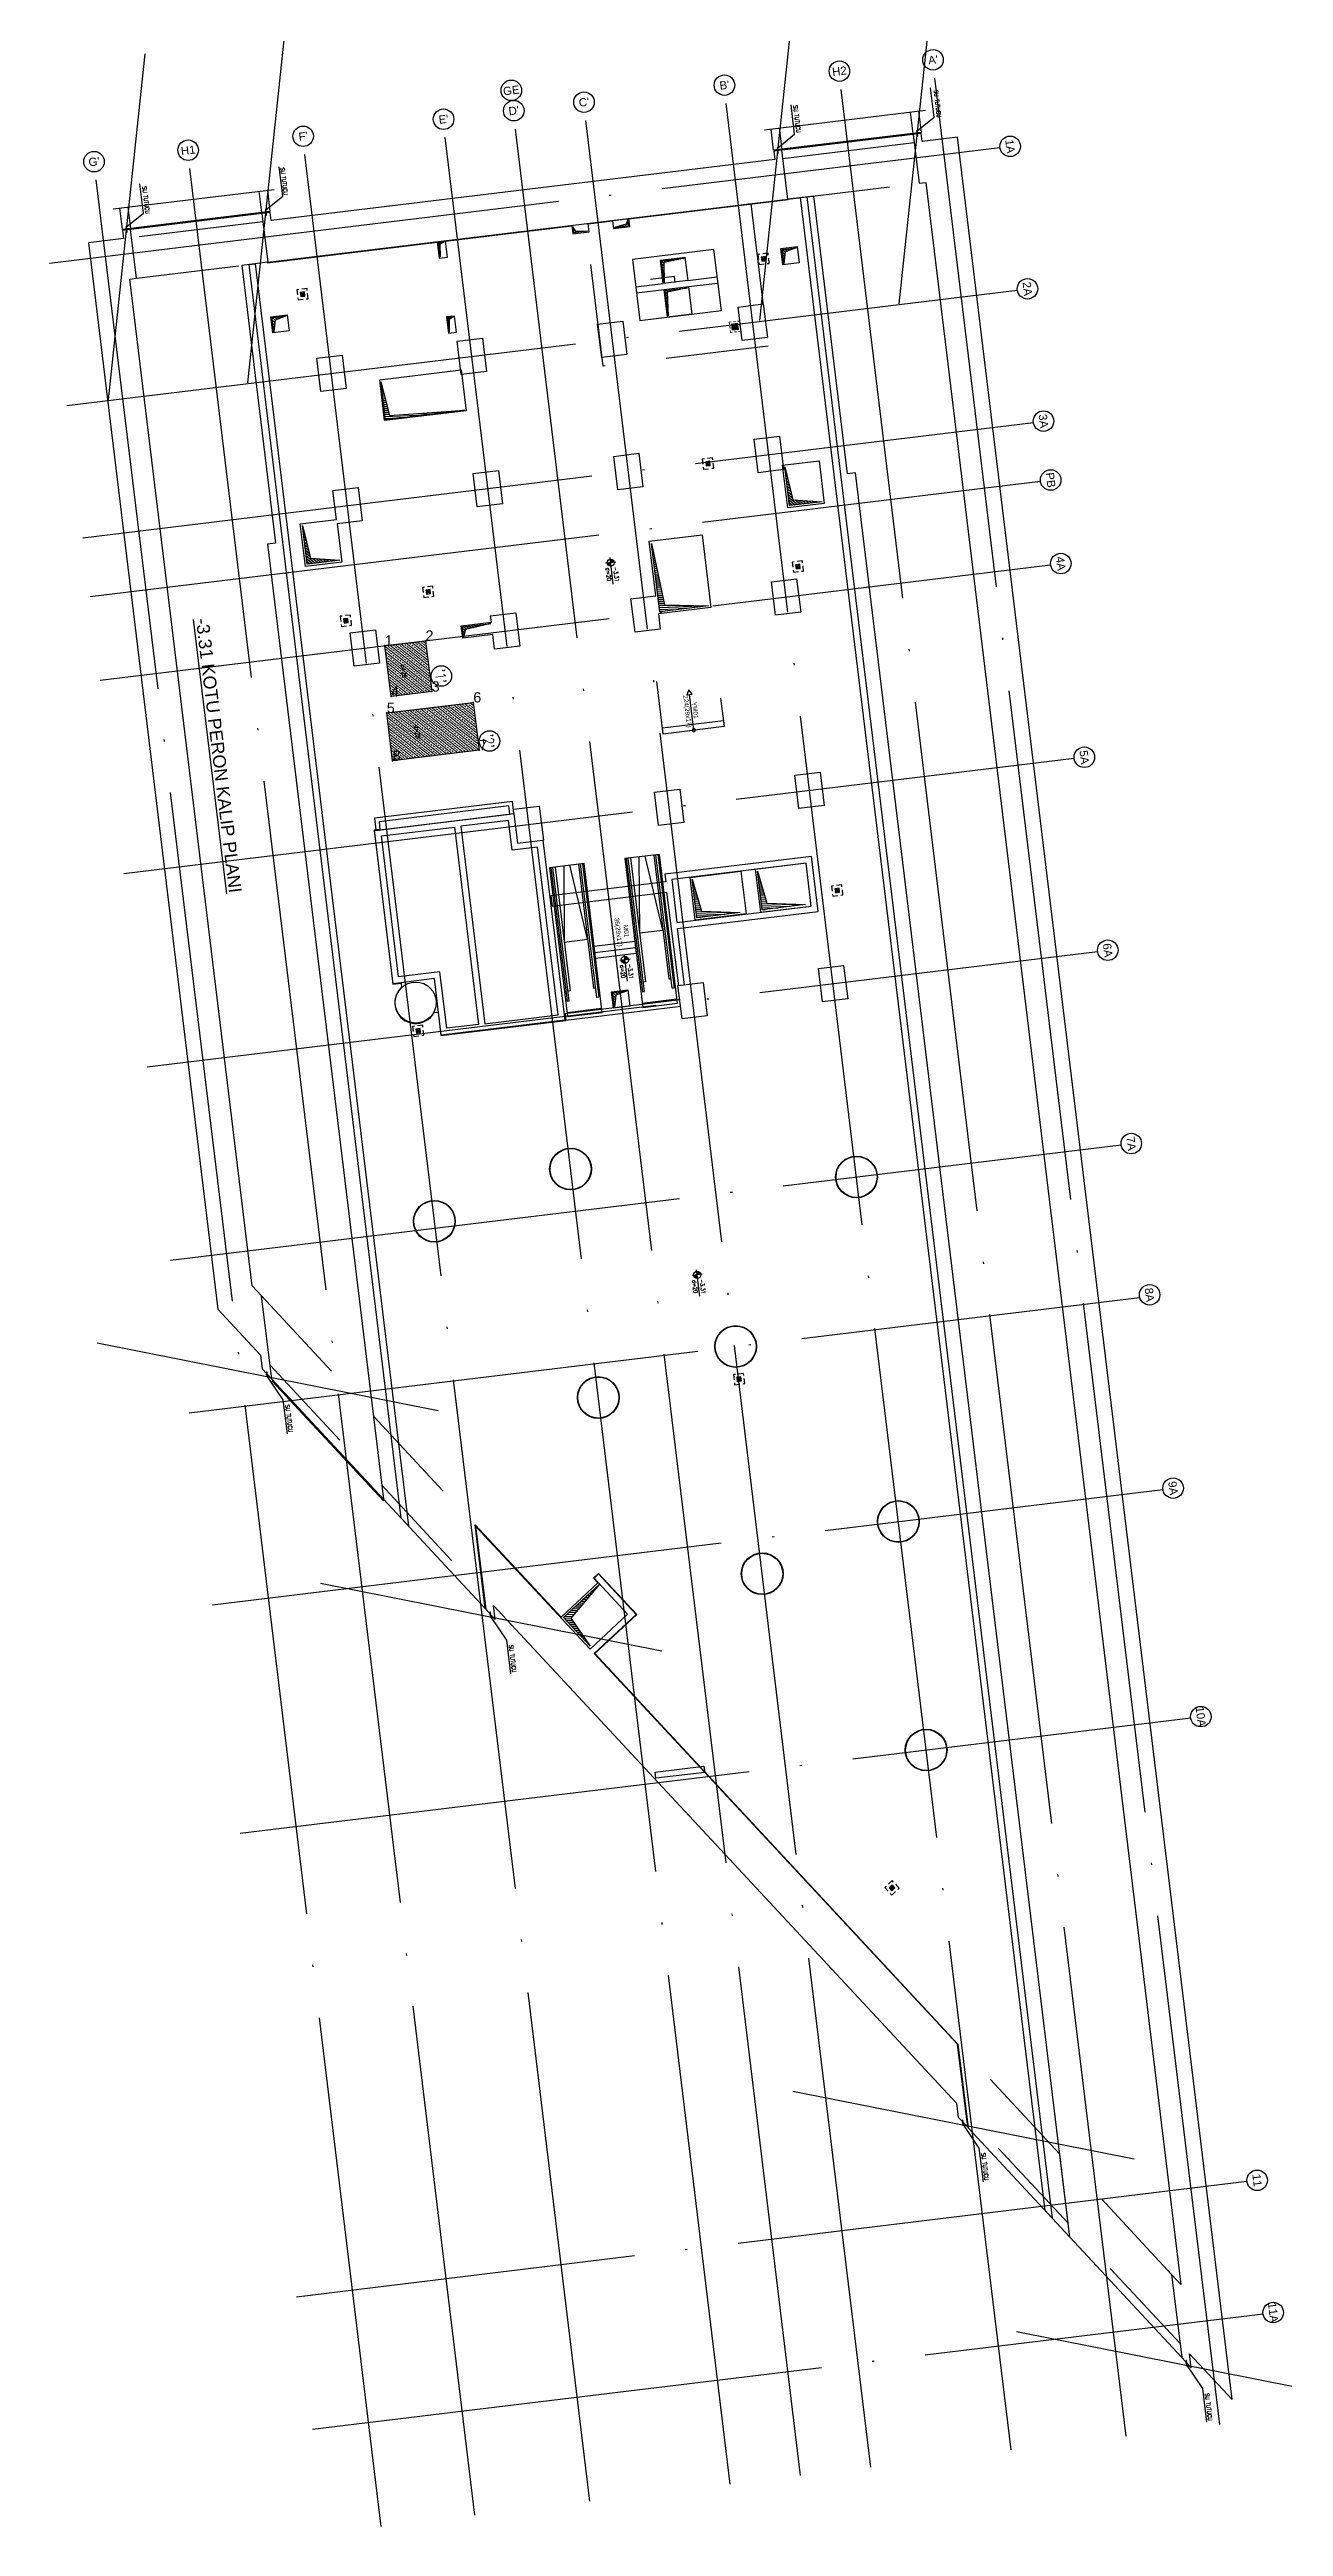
# Model space of a CAD drawing. Header units: millimetres. Extents: x 400433 to 400493, y 4543983 to 4544104.
import ezdxf
from ezdxf.enums import TextEntityAlignment as Align

# ---------------------------------------------------------------- set-up
doc = ezdxf.new("R2010")
doc.units = ezdxf.units.MM
for name, pattern in [('AKS', [3, 2.5, -0.25, 0, -0.25]), ('CIZGI', [0.4, 0.25, -0.15]), ('CONTINU', [0]), ('Hidden', [600, 400, -200]), ('M09-PRT-S24-ZZ-M3-ARC-01_rvt-1-PERON$0$Dash', [6, 3, -3]), ('UUC-ST-KAL-I05-101-U-000$0$ACAD_ISO05W100', [33, 24, -3, 0, -3, 0, -3])]:
    doc.linetypes.add(name, pattern=pattern)
for name, color, linetype, lineweight in [('A_HATCH', 8, 'Continuous', 15), ('M09-PRT-S24-ZZ-M3-ARC-01_rvt-1-PERON$0$M-EQPM', 50, 'Continuous', 13), ('M09-PRT-S24-ZZ-M3-ARC-01_rvt-1-PERON$0$M-EQPM-HDLN', 50, 'M09-PRT-S24-ZZ-M3-ARC-01_rvt-1-PERON$0$Dash', 5)]:
    doc.layers.add(name, color=color, linetype=linetype, lineweight=lineweight)
for name, color, linetype in [('aks prota', 2, 'AKS'), ('bosluk prota', 2, 'Continuous'), ('bosluk tarama prota', 8, 'Continuous'), ('boşluk prota', 2, 'Continuous'), ('boşluk taraması prota', 252, 'Continuous'), ('caks prota', 4, 'Continuous'), ('kiriş prota', 6, 'Continuous'), ('kolon prota', 1, 'Continuous'), ('kolon tarama prota', 252, 'Continuous'), ('metraj prota', 2, 'Continuous'), ('not prota', 2, 'Continuous'), ('not yazısı prota', 6, 'Continuous'), ('not çizgisi prota', 4, 'Continuous'), ('nxyz-nno', 11, 'Continuous'), ('perde prota', 1, 'Continuous'), ('PRT-MI-a_fit_drainage', 10, 'Continuous'), ('PRT-MI-ad_dim', 8, 'Continuous'), ('prt-s-taxis', 7, 'Continuous'), ('st-s_level (kot)', 6, 'Continuous'), ('st-s_levelmark (kot işareti)', 4, 'Continuous'), ('st-temel', 6, 'CIZGI'), ('st_s_döşeme', 6, 'Continuous'), ('st_s_kesit işareti', 7, 'Continuous'), ('st_s_kiriş', 6, 'Continuous'), ('st_s_ölçü', 4, 'Continuous'), ('taks prota', 7, 'Continuous'), ('temel prota', 6, 'Continuous'), ('tkot prota', 6, 'Continuous'), ('tplan prota', 7, 'Continuous'), ('UUC-ST-KAL-I05-101-U-000$0$st_s_su tutucu', 2, 'Continuous')]:
    doc.layers.add(name, color=color, linetype=linetype)
doc.styles.add('AKS', font='romanstw.shx', dxfattribs={"height": 25})
doc.styles.add('Arial', font='Arial.ttf', dxfattribs={"height": 150})
doc.styles.add('OLCU', font='romanstw.shx')
doc.styles.add('PRT-MI-a_Arial', font='Arial.ttf', dxfattribs={"height": 30})
doc.styles.get("Standard").update_dxf_attribs({"font": 'Arial.ttf'})
doc.styles.add('TAKS', font='Arial Unicode.ttf')
doc.styles.add('TEXT250', font='romanstw.shx', dxfattribs={"width": 0.8, "height": 25})
doc.styles.add('TSIMPLEX', font='romanstw.shx')
doc.dimstyles.new('1-50', dxfattribs={"dimtxt": 10, "dimasz": 4, "dimexe": 4, "dimexo": 8, "dimgap": 4, "dimtad": 1, "dimdec": 1, "dimrnd": 0.05, "dimzin": 9, "dimdsep": 46, "dimtxsty": 'OLCU', "dimblk1": 'OBLIQUE', "dimblk2": 'OBLIQUE', "dimsah": 1, "dimcen": 2, "dimdle": 4, "dimclrd": 4, "dimclre": 4, "dimclrt": 3, "dimadec": 1, "dimazin": 0, "dimtfac": 1, "dimtdec": 1, "dimtix": 1, "dimtmove": 2, "dimatfit": 3, "dimldrblk": 'OBLIQUE', "dimfxl": 1, "dimtvp": 1, "dimtolj": 1, "dimtzin": 1, "dimarcsym": 0})
pattern_1 = [(321.9239939582549, (400365.0754289608, 4544704.106938079), (0.1174825450931079, 0.1499603334165483), []), (321.9239939582549, (400365.091667862, 4544703.973216582), (0.1174825450931079, 0.1499603334165483), [0.09524999999994284, -0.04762499999997142])]

msp = doc.modelspace()

# ---------------------------------------------------------------- texts
at = {"layer": 'not yazısı prota', "ltscale": 0.05, "style": 'TSIMPLEX', "width": 0.8}
for rotation, p in [(276.9239948548948, (400475.9787360496, 4544102.183112293)), (276.9239948548948, (400469.1266020232, 4544101.440830535)), (276.9239948548948, (400444.1108077874, 4544098.403226374)), (276.9239948548948, (400437.3724565611, 4544097.484198302)), (276.9239925373835, (400444.3501266775, 4544038.055216394)), (276.9239925373835, (400455.2528292794, 4544026.333888277)), (276.9239925373835, (400478.2963554731, 4544001.55691661)), (276.9239925373835, (400489.2009703444, 4543989.832003876))]:
    msp.add_text('SU TUTUCU', height=0.19999999999988, rotation=rotation, dxfattribs=at).set_placement(p)
at = {"layer": 'nxyz-nno'}
for s, p in [('1', (400449.2023036008, 4544075.092480383)), ('2', (400451.1877174904, 4544075.33358552)), ('4', (400449.5036850229, 4544072.610713022)), ('3', (400451.4890989125, 4544072.851818159)), ('5', (400449.2988490821, 4544071.808936206)), ('6', (400453.5178540028, 4544072.321281285)), ('7', (400453.8011506934, 4544069.98841974)), ('8', (400449.5821457729, 4544069.476074661))]:
    msp.add_text(s, height=0.5, dxfattribs=at).set_placement(p)
at = {"layer": 'st_s_kesit işareti', "style": 'AKS', "width": 0.8}
for s, p in [("'1'", (400451.6707548596, 4544073.5764319)), ("'2'", (400454.0201489652, 4544070.4055329))]:
    msp.add_text(s, height=0.4999999999997, rotation=276.9239938616756, dxfattribs=at).set_placement(p, align=Align.CENTER)
at = {"layer": 'taks prota', "style": 'TAKS'}
for s, rotation, p in [('H2', 6.923992116466809, (400471.3754794605, 4544103.115492017)), ("A'", 6.923992116466809, (400475.9419329473, 4544103.670034021)), ('GE', 6.923992116466809, (400455.3716157757, 4544102.17935786)), ("B'", 6.923992116466809, (400465.7666852227, 4544102.434370004)), ("E'", 6.923992116466809, (400452.0673293852, 4544100.770744554)), ("D'", 6.923992116466809, (400455.4921683446, 4544101.186650916)), ("C'", 6.923992116466809, (400458.917007304, 4544101.602557278)), ('H1', 6.923992116466809, (400439.6088572287, 4544099.257809815)), ("F'", 6.923992116466809, (400445.2176514664, 4544099.938931828)), ('1A', 276.9239938616756, (400479.7037386454, 4544099.447126511)), ("G'", 6.923992116466809, (400435.0178737997, 4544098.700288938)), ('2A', 276.9239938616756, (400480.5476066272, 4544092.498177897)), ('3A', 276.9239938616756, (400481.3311983246, 4544086.045582756)), ('PB', 276.9239938616756, (400481.6801263348, 4544083.172286382)), ('4A', 276.9239938616756, (400482.1750663064, 4544079.096634143)), ('5A', 276.9239938616756, (400483.3222763428, 4544069.649773066)), ('6A', 276.9239938616756, (400484.4655651141, 4544060.235202193)), ('7A', 276.9239938616756, (400485.6108145179, 4544050.804486218)), ('8A', 276.9239938616756, (400486.506672371, 4544043.427419757)), ('9A', 276.9239938616756, (400487.6519212021, 4544033.996708499)), ('10A', 276.9239938616756, (400489.0052299542, 4544022.852698796)), ('11', 276.9239938616756, (400491.7518965274, 4544000.234889748)), ('11A', 276.9239938616756, (400492.5350091694, 4543993.786239455))]:
    msp.add_text(s, height=0.39999999999976, rotation=rotation, dxfattribs=at).set_placement(p, align=Align.MIDDLE_CENTER)
at = {"layer": 'tkot prota', "style": 'TEXT250', "width": 0.8}
for p in [(400449.9888190347, 4544074.161202203), (400450.6447460118, 4544071.197457025)]:
    msp.add_text('d=25', height=0.19999999999988, rotation=276.9239938616756, dxfattribs=at).set_placement(p)
at = {"layer": 'tplan prota', "style": 'Arial'}
msp.add_text('%%U-3.31 KOTU PERON KALIP PLANI', height=0.624999999999625, rotation=276.9239938616756, dxfattribs=at).set_placement((400441.1060945146, 4544069.732187133), align=Align.MIDDLE)

# ---------------------------------------------------------------- blocks, each defined once
blk = doc.blocks.new('yürüyen mer 1')
at = {"color": 253}
blk.add_lwpolyline([(-120.1469399249181, 34.99919999989243), (-120.1469399249181, 204.9991999998497)], dxfattribs=at)
at = {"layer": 'st_s_ölçü', "color": 252, "ltscale": 0.1}
blk.add_line((-830.5461964702481, 204.9991999998242), (-830.5461964702481, 34.9991999998706), dxfattribs=at)
for points in [[(-120.1469399249181, 204.9991999998497), (-851.5461964702365, 204.9991999999538), (-851.5461964702511, 34.99919999982421), (-120.1469399249181, 34.99919999989243)], [(-120.1469399249181, 197.4991999998238), (-775.8461964702728, 197.4991999998242), (-775.8461964702728, 187.7491999998242), (-120.1469399249181, 187.7491999998238)], [(-728.8461964702728, 204.9991999998242), (-728.8461964702583, 197.4991999998242)], [(-120.1469399249181, 177.4991999997774), (-728.8461964702728, 177.4991999997778), (-728.8461964702656, 187.7491999998242)], [(-120.1469399249181, 134.9991999998711), (-488.6461964695482, 177.4991999997778), (-488.646196469548, 62.49919999987078), (-120.1469399249181, 104.9991999998711)], [(-120.1469399249181, 42.49919999982467), (-775.8461964702728, 42.49919999982421), (-775.8461964702728, 52.24919999982421), (-120.1469399249181, 52.24919999982467)], [(-120.1469399249181, 62.49919999987105), (-728.8461964702728, 62.4991999998706), (-728.8461964702656, 52.24919999982421)], [(-728.8461964702728, 34.99919999982421), (-728.8461964702583, 42.49919999982421)]]:
    blk.add_lwpolyline(points, dxfattribs=at)
blk = doc.blocks.new('Stair_Anotation')
at = {"color": 0, "style": 'PRT-MI-a_Arial'}
blk.add_attdef('M.ADI', text='', height=0.2, dxfattribs=at).set_placement((0, 0), align=Align.BOTTOM_CENTER)
blk.add_attdef('BAS.SAYI-(EN-RIHT)', text='', height=0.2, dxfattribs=at).set_placement((0, -0.07999999999999999), align=Align.TOP_CENTER)
blk = doc.blocks.new('_Oblique')
at = {"color": 0, "linetype": 'ByBlock', "lineweight": -2}
blk.add_line((-0.5, -0.5), (0.5, 0.5), dxfattribs=at)
blk = doc.blocks.new('*U51')
at = {"layer": 'metraj prota', "color": 4}
blk.add_lwpolyline([(-198.0139988894893, 4.121803623282899e-06), (-175.5139988894893, 12.99038517856981), (-175.5139988894893, -12.99037693496347)], close=True, dxfattribs=at)
blk.add_lwpolyline([(0, 0), (-175.5139988894893, 2.33909415920712e-06)], dxfattribs=at)
blk.add_circle((0, -7.319449650822207e-07), 7.5, dxfattribs=at)
blk = doc.blocks.new('YER SUZGECI_20x20')
at = {"color": 2}
blk.add_lwpolyline([(-20, 0), (0, 0), (0, 20), (-20, 20)], close=True, dxfattribs=at)
for points in [[(0, 20), (-20, 0)], [(-20, 20), (0, 0)]]:
    blk.add_lwpolyline(points, dxfattribs=at)
blk.add_circle((-10, 10), 7, dxfattribs=at)
blk = doc.blocks.new('M09-PRT-S24-ZZ-M3-ARC-01_rvt-1-PERON$0$Floor Drain - 300x300 mm-V1-PERON')
at = {"layer": 'M09-PRT-S24-ZZ-M3-ARC-01_rvt-1-PERON$0$M-EQPM', "color": 250}
for p, q in [((6.260325591256333e-12, -300.0000000000085), (6.260325591256333e-12, -8.426059849853118e-12)), ((6.260325591256333e-12, -8.426059849853118e-12), (300.0000000000064, -8.426059849853118e-12)), ((300.0000000000064, -300.0000000000085), (6.260325591256333e-12, -300.0000000000085)), ((10.00000000001879, -290.0000000000075), (10.00000000001879, -10.00000000002527)), ((10.00000000001879, -10.00000000002529), (290.0000000000051, -10.00000000002529)), ((290.0000000000052, -290.0000000000075), (10.00000000001881, -290.0000000000075)), ((41.11111111112994, -10.00000000002528), (41.11111111112994, -290.0000000000203)), ((72.22222222224104, -10.00000000002523), (72.22222222224104, -290.0000000000203)), ((103.3333333333523, -10.00000000002528), (103.3333333333523, -290.0000000000203)), ((134.4444444444635, -10.00000000002528), (134.4444444444635, -290.0000000000203)), ((165.5555555555747, -10.00000000002528), (165.5555555555747, -290.0000000000203)), ((196.6666666666859, -10.00000000002528), (196.6666666666859, -290.0000000000203)), ((227.7777777777971, -10.00000000002528), (227.7777777777971, -290.0000000000203)), ((258.8888888889083, -10.00000000002528), (258.8888888889083, -290.0000000000203)), ((290.0000000000194, -10.00000000002528), (290.0000000000194, -290.0000000000203)), ((290.0000000000052, -10.00000000002529), (290.0000000000052, -290.0000000000075)), ((300.0000000000064, -8.426059849853118e-12), (300.0000000000064, -300.0000000000085))]:
    blk.add_line(p, q, dxfattribs=at)
at = {"layer": 'M09-PRT-S24-ZZ-M3-ARC-01_rvt-1-PERON$0$M-EQPM-HDLN'}
for p, q in [((400.0000000000094, 99.99999999999746), (-99.99999999999066, 99.99999999999746)), ((-99.9999999999907, 99.99999999999746), (-99.9999999999907, -400.0000000000027)), ((400.0000000000094, -400.0000000000027), (400.0000000000094, 99.99999999999743)), ((-99.9999999999907, -400.0000000000027), (400.0000000000094, -400.0000000000027))]:
    blk.add_line(p, q, dxfattribs=at)
blk = doc.blocks.new('PLAN_KOT')
at = {"layer": 'st-s_levelmark (kot işareti)'}
h = blk.add_hatch(color=256, dxfattribs=at)
h.paths.add_polyline_path([(0, 17.5, 0.4142135623730951), (-17.5, 0), (0, 0)])
h.paths.add_polyline_path([(17.5, 0), (0, 0), (0, -17.5, 0.4142135623730951)])
for p, q in [((105, 0), (-25, 0)), ((0, 25), (0, -25))]:
    blk.add_line(p, q, dxfattribs=at)
blk.add_circle((0, 0), 17.5, dxfattribs=at)
at = {"layer": 'st-s_level (kot)', "color": 6, "style": 'OLCU', "width": 0.8}
for tag, p in [('KOT', (22.6700442370493, 9.780006943954504)), ('DÖŞEME_KALINLIĞI', (22.6700442370493, -27.62999305603444))]:
    blk.add_attdef(tag, p, '', height=20, dxfattribs=at)

# ---------------------------------------------------------------- hatches: boundary and pattern name
at = {"layer": 'A_HATCH'}
h = msp.add_hatch(dxfattribs=at)
h.set_pattern_fill('ANSI33', color=2, scale=0.029999999999982, angle=-83.07600604174513)
h.set_pattern_definition(pattern_1)
h.paths.add_polyline_path([(400451.1877174904, 4544075.333585521), (400451.4890989125, 4544072.851818159), (400449.5036850229, 4544072.610713022), (400449.2023036008, 4544075.092480383)])
h = msp.add_hatch(dxfattribs=at)
h.set_pattern_fill('ANSI33', color=2, scale=0.029999999999982, angle=-83.07600604174513)
h.set_pattern_definition(pattern_1)
h.paths.add_polyline_path([(400453.5178540028, 4544072.321281285), (400453.8011506934, 4544069.98841974), (400449.5821457728, 4544069.476074662), (400449.2988490821, 4544071.808936206)])
at = {"layer": 'bosluk tarama prota'}
h = msp.add_hatch(dxfattribs=at)
h.set_pattern_fill('ANSI31', color=256, scale=0.4999999999996999, angle=121.9239939587818)
h.set_pattern_definition([(321.9239939594694, (400458.6764958084, 4544064.617993931), (0.03854414208987175, 0.04919958445506516), [])])
h.paths.add_polyline_path([(400451.8128452619, 4544094.77573898), (400452.1272942661, 4544094.813925108), (400451.8926688252, 4544094.68003541), (400451.8997504181, 4544094.060106348)])
h = msp.add_hatch(dxfattribs=at)
h.set_pattern_fill('ANSI31', color=256, scale=0.4999999999996999, angle=121.9239939587818)
h.set_pattern_definition([(321.9239939594694, (400459.1222542027, 4544060.947334252), (0.03854414208987175, 0.04919958445506516), [])])
h.paths.add_polyline_path([(400452.2586036562, 4544091.1050793), (400452.5730526603, 4544091.143265429), (400452.3384272195, 4544091.009375731), (400452.3455088123, 4544090.389446668)])
at = {"layer": 'boşluk taraması prota', "ltscale": 2}
h = msp.add_hatch(dxfattribs=at)
h.set_pattern_fill('ANSI31', color=256, scale=0.029999999999982, angle=-173.0760060417451, style=0)
h.set_pattern_definition([(231.9239939582549, (401734.9997585984, 4544676.521898846), (0.0749801667082741, -0.05874127254655396), [])])
h.paths.add_polyline_path([(400461.0572173179, 4544095.873175442), (400460.9733355934, 4544095.651446202), (400460.3984882272, 4544095.490976561), (400461.0933830885, 4544095.575363358)])
h = msp.add_hatch(dxfattribs=at)
h.set_pattern_fill('ANSI31', color=256, scale=0.029999999999982, angle=6.92399395825487, style=0)
h.set_pattern_definition([(51.92399395825487, (399184.4610432286, 4543514.513390608), (-0.07498016670827412, 0.05874127254655395), [])])
h.paths.add_polyline_path([(400458.3594654794, 4544095.525418317), (400458.4939792829, 4544095.330210641), (400459.0905261114, 4544095.311993032), (400458.3956312501, 4544095.227606233)])
h = msp.add_hatch(dxfattribs=at)
h.set_pattern_fill('ANSI31', color=256, scale=0.029999999999982, angle=-83.07600604174513, style=0)
h.set_pattern_definition([(321.9239939582549, (399882.4282576477, 4545367.492257452), (0.05874127254655395, 0.07498016670827412), [])])
h.paths.add_polyline_path([(400463.7958454856, 4544093.989649071), (400462.8033902277, 4544093.778403787), (400462.8297772931, 4544092.814553541), (400462.7031774171, 4544093.856895317)])
h = msp.add_hatch(dxfattribs=at)
h.set_pattern_fill('ANSI31', color=256, scale=0.029999999999982, angle=-83.07600604174513, style=0)
h.set_pattern_definition([(321.9239939582549, (399888.0630438383, 4545368.378007084), (0.05874127254655395, 0.07498016670827412), [])])
h.paths.add_polyline_path([(400469.2736129357, 4544094.503695346), (400468.7345744063, 4544094.297206935), (400468.6631048726, 4544093.724413687), (400468.5787180744, 4544094.419308549)])
h = msp.add_hatch(dxfattribs=at)
h.set_pattern_fill('ANSI31', color=256, scale=0.029999999999982, angle=-83.07600604174513, style=0)
h.set_pattern_definition([(321.9239939582549, (399882.6277547048, 4545365.854184704), (0.05874127254655395, 0.07498016670827412), [])])
h.paths.add_polyline_path([(400463.9711506033, 4544092.550278304), (400462.9786953454, 4544092.33903302), (400463.0292743501, 4544091.176480793), (400462.8785019892, 4544092.417526913)])
h = msp.add_hatch(dxfattribs=at)
h.set_pattern_fill('ANSI31', color=256, scale=0.029999999999982, angle=-83.07600604174513, style=0)
h.set_pattern_definition([(321.9239939582549, (399863.1822652958, 4545365.054325523), (0.05874127254655395, 0.07498016670827412), [])])
h.paths.add_polyline_path([(400444.3928343932, 4544091.180013786), (400443.8537958639, 4544090.973525375), (400443.7823263301, 4544090.400732126), (400443.6979395319, 4544091.095626988)])
h = msp.add_hatch(dxfattribs=at)
h.set_pattern_fill('ANSI31', color=256, scale=0.029999999999982, angle=-47.0760060417502, style=0)
h.set_pattern_definition([(357.9239939582498, (399678.1006758877, 4544261.586620994), (0.003450451555826505, 0.09518748281181726), [])])
h.paths.add_polyline_path([(400449.0139895838, 4544087.966039549), (400449.4241217216, 4544086.324955276), (400453.1108156588, 4544086.581185641), (400449.2392585743, 4544086.111030621)])
h = msp.add_hatch(dxfattribs=at)
h.set_pattern_fill('ANSI31', color=256, scale=0.029999999999982, angle=-47.0760060417502, style=0)
h.set_pattern_definition([(321.9239939582492, (400468.5976406639, 4544083.894834142), (0.0587412725465614, 0.07498016670826829), [])])
h.paths.add_polyline_path([(400468.9400186464, 4544081.921718647), (400468.7090667707, 4544083.807630867), (400469.1091793309, 4544082.211513127), (400470.5283505655, 4544082.114602855)])
h = msp.add_hatch(dxfattribs=at)
h.set_pattern_fill('ANSI31', color=256, scale=0.029999999999982, angle=-47.0760060417502, style=0)
h.set_pattern_definition([(321.9239939582492, (400445.0709499372, 4544081.037794592), (0.0587412725465614, 0.07498016670826829), [])])
h.paths.add_polyline_path([(400445.4133279196, 4544079.064679096), (400445.182376044, 4544080.950591316), (400445.5824886041, 4544079.354473577), (400447.0016598387, 4544079.257563304)])
h = msp.add_hatch(dxfattribs=at)
h.set_pattern_fill('ANSI31', color=256, scale=0.029999999999982, angle=-47.0760060417502, style=0)
h.set_pattern_definition([(357.9239939582498, (399678.130374904, 4544261.903869619), (0.003450451555826505, 0.09518748281181726), [])])
h.paths.add_polyline_path([(400462.8420131459, 4544077.076208416), (400464.9976898712, 4544077.040222049), (400462.6157192027, 4544076.746565431), (400462.210600269, 4544080.082573813)])
h = msp.add_hatch(dxfattribs=at)
h.set_pattern_fill('ANSI31', color=256, scale=0.029999999999982, angle=-83.07600604174513, style=0)
h.set_pattern_definition([(321.9239939582549, (399872.6671443094, 4545349.992802698), (0.05874127254655395, 0.07498016670827412), [])])
h.paths.add_polyline_path([(400454.3740668793, 4544076.178767245), (400453.1401334886, 4544075.887892036), (400453.0445534411, 4544075.513640177), (400452.9842771566, 4544076.009993649)])
h = msp.add_hatch(dxfattribs=at)
h.set_pattern_fill('ANSI31', color=256, scale=0.029999999999982, angle=-47.0760060417502, style=0)
h.set_pattern_definition([(357.9239939582498, (399679.9436378294, 4544246.972303124), (0.003450451555826505, 0.09518748281181726), [])])
h.paths.add_polyline_path([(400464.6552760713, 4544062.144641922), (400466.8109527965, 4544062.108655554), (400464.4289821281, 4544061.814998937), (400464.200059426, 4544063.700094861)])
h = msp.add_hatch(dxfattribs=at)
h.set_pattern_fill('ANSI31', color=256, scale=0.029999999999982, angle=-47.0760060417502, style=0)
h.set_pattern_definition([(357.9239939582498, (399683.1203000526, 4544247.358071344), (0.003450451555826505, 0.09518748281181726), [])])
h.paths.add_polyline_path([(400467.8319382945, 4544062.530410143), (400469.9876150197, 4544062.494423775), (400467.6056443513, 4544062.200767157), (400467.3767216492, 4544064.085863081)])
h = msp.add_hatch(dxfattribs=at)
h.set_pattern_fill('ANSI31', color=256, scale=0.029999999999982, angle=-83.07600604174513, style=0)
h.set_pattern_definition([(321.9239939582549, (399879.7971495618, 4545332.125030698), (0.05874127254655395, 0.07498016670827412), [])])
h.paths.add_polyline_path([(400461.0077186593, 4544058.250718961), (400460.4686801299, 4544058.044230551), (400460.3972105962, 4544057.471437301), (400460.312823798, 4544058.166332163)])
h = msp.add_hatch(dxfattribs=at)
h.set_pattern_fill('ANSI31', color=256, scale=0.029999999999982, angle=-47.0760060417502, style=0)
h.set_pattern_definition([(357.9239939582498, (399678.5206054519, 4544261.791601937), (0.003450451555826505, 0.09518748281181726), [])])
h.paths.add_polyline_path([(400459.6809864657, 4544029.315248189), (400458.2785932003, 4544027.647574164), (400459.2175202256, 4544026.289492243), (400457.9235678258, 4544027.680782)])

# ---------------------------------------------------------------- linework, layer by layer
at = {"layer": 'aks prota', "ltscale": 10}
for p, q in [((400489.9253708263, 4543988.316477177), (400475.977604086, 4544103.171308074)), ((400479.7501231018, 4543987.080813159), (400465.8023563614, 4544101.935644057)), ((400485.3589173395, 4543987.761935173), (400471.4111505992, 4544102.61676607)), ((400469.4756798862, 4543985.832487486), (400455.5279131459, 4544100.687318384)), ((400472.900445183, 4543986.249000434), (400458.9526784426, 4544101.103831331)), ((400466.0508409269, 4543985.416581123), (400452.1030741865, 4544100.271412021)), ((400432.8479693125, 4544093.757045075), (400479.2073851731, 4544099.386850227)), ((400453.5922951077, 4543983.904252971), (400439.6445283673, 4544098.759083868)), ((400459.2011630081, 4543984.584768399), (400445.2533962678, 4544099.439599296)), ((400449.0258431619, 4543983.349711154), (400435.0780764215, 4544098.204542051)), ((400433.6918372943, 4544086.808096462), (400480.0512531549, 4544092.437901613)), ((400434.4754289916, 4544080.355501321), (400480.8348448522, 4544085.985306473)), ((400434.8242569567, 4544077.483028782), (400481.1836728173, 4544083.112833933)), ((400435.3192969734, 4544073.406552708), (400481.678712834, 4544079.036357859)), ((400436.4645463772, 4544063.975836732), (400482.8239622379, 4544069.605641884)), ((400437.6097957811, 4544054.545120757), (400483.9692116417, 4544060.174925908)), ((400438.7550451849, 4544045.114404783), (400485.1144610455, 4544050.744209934)), ((400439.6591894511, 4544037.669102697), (400486.0186053118, 4544043.298907848)), ((400440.7960001751, 4544028.307876208), (400487.1554160358, 4544033.937681359)), ((400442.149805523, 4544017.159777218), (400488.5092213837, 4544022.78958237)), ((400491.2558879569, 4544000.17177332), (400444.8964720963, 4543994.541968169)), ((400445.6795847383, 4543988.093317877), (400492.0390005989, 4543993.723123028))]:
    msp.add_line(p, q, dxfattribs=at)
at = {"layer": 'bosluk prota'}
for points in [[(400451.8128452619, 4544094.77573898), (400452.1272942661, 4544094.813925108), (400451.8926688252, 4544094.68003541), (400451.8997504181, 4544094.060106348)], [(400452.2586036562, 4544091.1050793), (400452.5730526603, 4544091.143265429), (400452.3384272195, 4544091.009375731), (400452.3455088123, 4544090.389446668)]]:
    msp.add_lwpolyline(points, close=True, dxfattribs=at)
at = {"layer": 'boşluk prota', "ltscale": 0.05}
for points in [[(400461.0572173179, 4544095.873175442), (400460.9733355934, 4544095.651446202), (400460.3984882272, 4544095.490976561), (400461.0933830885, 4544095.575363358)], [(400458.3594654794, 4544095.525418317), (400458.4939792829, 4544095.330210641), (400459.0905261114, 4544095.311993032), (400458.3956312501, 4544095.227606233)], [(400463.7958454856, 4544093.989649071), (400462.8033902277, 4544093.778403787), (400462.8297772931, 4544092.814553541), (400462.7031968715, 4544093.856897681)], [(400469.2736129357, 4544094.503695346), (400468.7345744063, 4544094.297206935), (400468.6631048726, 4544093.724413687), (400468.5787180744, 4544094.419308549)], [(400463.9711506033, 4544092.550278304), (400462.9786953454, 4544092.33903302), (400463.0292743501, 4544091.176480793), (400462.8785019892, 4544092.417526913)], [(400444.3928343932, 4544091.180013786), (400443.8537958639, 4544090.973525375), (400443.7823263301, 4544090.400732126), (400443.6979395319, 4544091.095626988)], [(400449.0139895838, 4544087.966039549), (400449.4241217216, 4544086.324955276), (400453.1108156588, 4544086.581185641), (400449.2392585743, 4544086.111030621)], [(400468.9400186464, 4544081.921718647), (400468.7090667707, 4544083.807630867), (400469.1091793309, 4544082.211513127), (400470.5283505655, 4544082.114602855)], [(400445.4133279196, 4544079.064679096), (400445.182376044, 4544080.950591316), (400445.5824886041, 4544079.354473577), (400447.0016598387, 4544079.257563304)], [(400462.8420131459, 4544077.076208416), (400464.9976898712, 4544077.040222049), (400462.6157192027, 4544076.746565431), (400462.210600269, 4544080.082573813)], [(400454.3740668793, 4544076.178767245), (400453.1401334886, 4544075.887892036), (400453.0445534411, 4544075.513640177), (400452.9842771566, 4544076.009993649)], [(400464.6552760713, 4544062.144641922), (400466.5424680351, 4544062.075555933), (400464.4289821281, 4544061.814998937), (400464.200059426, 4544063.700094861)], [(400467.8319382945, 4544062.530410143), (400469.7191302584, 4544062.461324153), (400467.6056443513, 4544062.200767157), (400467.3767216492, 4544064.085863081)], [(400461.0077186593, 4544058.250718961), (400460.4686801299, 4544058.044230551), (400460.3972105962, 4544057.471437301), (400460.312823798, 4544058.166332163)], [(400459.6809864657, 4544029.315248189), (400458.2785932003, 4544027.647574164), (400459.2175202256, 4544026.289492243), (400457.9235678258, 4544027.680782)]]:
    msp.add_lwpolyline(points, close=True, dxfattribs=at)
at = {"layer": 'caks prota', "ltscale": 0.05}
for centre in [(400471.3754794605, 4544103.115492017), (400475.9419329473, 4544103.670034021), (400455.3716157757, 4544102.17935786), (400458.917007304, 4544101.602557278), (400465.7666852227, 4544102.434370004), (400452.0673293852, 4544100.770744554), (400455.4921683446, 4544101.186650916), (400439.6088572287, 4544099.257809815), (400445.2176514664, 4544099.938931828), (400479.7037386454, 4544099.447126511), (400435.0178737997, 4544098.700288938), (400480.5476066272, 4544092.498177897), (400481.3311983246, 4544086.045582756), (400481.6801263348, 4544083.172286382), (400482.1750663064, 4544079.096634143), (400483.3222763428, 4544069.649773066), (400484.4655651141, 4544060.235202193), (400485.6108145179, 4544050.804486218), (400486.506672371, 4544043.427419757), (400487.6519212021, 4544033.996708499), (400489.0052299542, 4544022.852698796), (400491.7518965274, 4544000.234889748), (400492.5350091694, 4543993.786239455)]:
    msp.add_circle(centre, 0.4999999999997, dxfattribs=at)
at = {"layer": 'caks prota'}
for centre in [(400451.9565511587, 4544073.611138496), (400454.3059452644, 4544070.440239496)]:
    msp.add_circle(centre, 0.4999999999997, dxfattribs=at)
at = {"layer": 'kiriş prota'}
msp.add_line((400462.7862205703, 4544070.783195122), (400462.4732325966, 4544073.338371697), dxfattribs=at)
for points in [[(400468.6193981463, 4544098.856573856), (400475.0223572806, 4544099.634137846)], [(400443.4774398092, 4544093.788685806), (400443.4798508606, 4544093.768831667), (400451.7632323298, 4544094.774750805), (400451.8572633335, 4544094.000439389), (400452.2543461114, 4544094.048660416), (400452.1603151077, 4544094.822971833), (400458.3236566428, 4544095.571437086), (400458.3718776703, 4544095.174354308), (400459.1660432261, 4544095.270796363), (400459.1178221985, 4544095.667879142), (400460.3090705322, 4544095.812542224), (400460.3548805084, 4544095.435313585), (400461.1490460642, 4544095.53175564), (400461.103236088, 4544095.908984279), (400468.8827684741, 4544096.853716879), (400468.8803574228, 4544096.873571019)], [(400437.223332583, 4544095.043891398), (400443.2561888105, 4544095.776510747)], [(400448.9525810708, 4544088.056959695), (400452.9234088498, 4544088.539169971), (400453.1645180068, 4544086.553722984), (400449.1936902278, 4544086.071512708), (400448.9525810708, 4544088.056959695)], [(400446.8845651423, 4544081.036420542), (400447.1130859455, 4544079.17036003), (400445.3262125365, 4544078.953365295), (400445.0709499372, 4544081.037794592), (400446.8374725089, 4544081.252317956), (400446.6662878611, 4544082.661961817), (400447.8972444726, 4544082.811447003), (400448.0949506855, 4544081.183407614), (400446.8845651423, 4544081.036420542)], [(400465.7633457698, 4544071.147087168), (400465.5951808452, 4544072.531864698)]]:
    msp.add_lwpolyline(points, dxfattribs=at)
at = {"layer": 'kiriş prota', "color": 5, "linetype": 'CIZGI', "ltscale": 20}
msp.add_lwpolyline([(400465.6162218475, 4544091.440446918), (400465.2545631372, 4544094.418568798), (400461.2837363621, 4544093.936357477), (400461.6453940686, 4544090.958236642), (400465.6162218475, 4544091.440446918)], dxfattribs=at)
at = {"layer": 'kiriş prota'}
for points in [[(400463.8394532044, 4544094.045312047), (400463.9780888829, 4544092.903697213), (400462.7861695744, 4544092.758890565), (400462.6475338959, 4544093.900505399)], [(400469.3172206546, 4544094.559358322), (400469.4136627096, 4544093.765192767), (400468.6194971538, 4544093.668750712), (400468.5230550987, 4544094.462916267)], [(400464.014758322, 4544092.60594128), (400464.1775859399, 4544091.265624465), (400462.9856666314, 4544091.120817818), (400462.8228390135, 4544092.461134632)], [(400444.436442112, 4544091.235676762), (400444.5328841671, 4544090.441511205), (400443.7387186113, 4544090.34506915), (400443.6422765562, 4544091.139234706)], [(400452.2065796726, 4544091.123945265), (400452.3030217277, 4544090.32977971), (400452.7001045056, 4544090.378000737), (400452.6036624505, 4544091.172166293)], [(400468.8529032633, 4544081.810404846), (400468.5976406639, 4544083.894834142), (400470.384514073, 4544084.111828876), (400470.6397766724, 4544082.02739958)], [(400467.2652735055, 4544064.174125967), (400467.5184339, 4544062.089441383), (400470.0002303275, 4544062.390826334), (400469.747069933, 4544064.475510919)], [(400466.5703786441, 4544064.089739169), (400466.8235390387, 4544062.005054585), (400464.3417716768, 4544061.703673162), (400464.0886112822, 4544063.788357747)], [(400461.0513263781, 4544058.306381937), (400461.1477684331, 4544057.512216381), (400460.3536028774, 4544057.415774326), (400460.2571608223, 4544058.209939882)]]:
    msp.add_lwpolyline(points, close=True, dxfattribs=at)
msp.add_lwpolyline([(400448.9658285953, 4544066.126478051), (400448.6785640004, 4544066.091593144), (400449.5905116991, 4544058.582053602), (400449.9918615551, 4544058.630792985), (400450.0159721717, 4544058.432251439, 1.174398968793439), (400451.6023499994, 4544057.191572312), (400451.8008909027, 4544057.215682851), (400451.9398181994, 4544056.071670622), (400458.0354926322, 4544056.811923495), (400458.0330815648, 4544056.831777632)], format="xyb", dxfattribs=at)
at = {"layer": 'kolon prota', "color": 1}
for centre, radius in [((400450.7090073923, 4544057.683851691), 0.9999999999994), ((400458.2609093805, 4544049.563859115), 0.9999999999970544), ((400472.2092692229, 4544049.177026352), 0.9999999999970544), ((400451.6199749155, 4544047.013119302), 0.9999999999970544), ((400466.3131313447, 4544040.905910077), 0.9999999999970544), ((400459.6145448301, 4544038.417159177), 0.9999999999970544), ((400474.2512715189, 4544032.37062496), 0.9999999999970544), ((400467.6091147446, 4544029.821199054), 0.9999999999970544), ((400475.6060930456, 4544021.222649374), 0.9999999999970544)]:
    msp.add_circle(centre, radius, dxfattribs=at)
at = {"layer": 'kolon tarama prota', "linetype": 'Hidden', "ltscale": 10}
for p, q in [((400467.7143494357, 4544100.253874495), (400475.5666606277, 4544101.207445225)), ((400435.9481809657, 4544096.396247396), (400443.8004921576, 4544097.349818126))]:
    msp.add_line(p, q, dxfattribs=at)
at = {"layer": 'kolon tarama prota'}
for points in [[(400474.9681085837, 4544100.080855966), (400474.841984558, 4544101.119441849)], [(400475.2390673359, 4544101.167662877), (400475.3651913616, 4544100.129076993)], [(400475.3651913616, 4544100.129076993), (400468.1680667531, 4544099.255070959), (400468.0419427275, 4544100.293656843)], [(400468.4390255053, 4544100.34187787), (400468.565149531, 4544099.303291987)], [(400443.2019401136, 4544096.223228867), (400443.0758160879, 4544097.261814751)], [(400443.4728988658, 4544097.310035778), (400443.5990228915, 4544096.271449895)], [(400443.5990228915, 4544096.271449895), (400436.4018982832, 4544095.397443861), (400436.2757742575, 4544096.436029744)], [(400436.6728570354, 4544096.484250772), (400436.798981061, 4544095.445664888)]]:
    msp.add_lwpolyline(points, dxfattribs=at)
at = {"layer": 'not prota', "ltscale": 0.1}
msp.add_lwpolyline([(400463.3638282765, 4544092.812659129), (400463.3288448536, 4544093.100735004), (400462.1555266919, 4544092.95824933)], dxfattribs=at)
at = {"layer": 'nxyz-nno'}
for p in [(400451.1877174904, 4544075.33358552), (400449.2023036008, 4544075.092480383), (400449.2988490821, 4544071.808936206), (400449.5036850229, 4544072.610713022), (400451.4890989125, 4544072.851818159), (400453.5178540028, 4544072.321281285), (400449.5821457729, 4544069.476074661), (400453.8011506934, 4544069.98841974)]:
    msp.add_point(p, dxfattribs=at)
at = {"layer": 'perde prota'}
for points in [[(400475.3712189901, 4544100.079441646), (400468.1740943817, 4544099.205435612), (400468.2223154092, 4544098.808352834), (400443.6532715476, 4544095.82473177), (400443.60505052, 4544096.221814548)], [(400474.9741362529, 4544100.031220623), (400475.2634624182, 4544097.648723956), (400475.585789494, 4544097.687866784), (400488.0371958452, 4543995.155024249), (400487.5805262518, 4543995.646046738), (400488.0727573137, 4543991.592701394), (400488.536210642, 4543991.094384865), (400488.4541721299, 4543991.769942437), (400490.5329283727, 4543989.534812097), (400477.131556857, 4544099.890275297), (400475.4194400176, 4544099.682358868), (400475.3712189901, 4544100.079441646)], [(400443.2079677829, 4544096.173593525), (400443.4972939481, 4544093.791096858), (400468.8605032839, 4544096.871159967), (400468.5711771186, 4544099.253656634)], [(400443.60505052, 4544096.221814548), (400436.4079259117, 4544095.347808514), (400436.4561469392, 4544094.950725736), (400434.7429687753, 4544094.742680421), (400441.0592837698, 4544042.730103491), (400443.1411524353, 4544040.491626597), (400443.2231909474, 4544039.816069026), (400443.6866442757, 4544039.317752496), (400443.1944132139, 4544043.37109784), (400442.7346311977, 4544043.865466883), (400436.7709464135, 4544092.974261155), (400437.0943348139, 4544093.013532869), (400436.8050086487, 4544095.396029536)], [(400453.6323851868, 4544032.14793114), (400454.1246162486, 4544028.094585796), (400454.5880695771, 4544027.596269267), (400454.506031065, 4544028.271826839), (400477.0861039303, 4544003.9931717), (400477.1681424424, 4544003.317614128), (400477.6315957707, 4544002.8192976), (400477.1393647088, 4544006.872642944), (400459.4165894313, 4544025.928611081), (400461.4669112137, 4544027.83548834), (400459.6281367508, 4544029.81258431), (400459.4084594208, 4544029.608276036), (400461.04292561, 4544027.850857396), (400459.2122811552, 4544026.148288413), (400453.6323851868, 4544032.14793114)]]:
    msp.add_lwpolyline(points, dxfattribs=at)
at = {"layer": 'perde prota', "linetype": 'CIZGI', "ltscale": 20}
for points in [[(400468.8605032839, 4544096.871159967), (400475.2634624182, 4544097.648723956)], [(400437.0943348139, 4544093.013532869), (400443.4972939482, 4544093.791096858)], [(400443.1944132173, 4544043.371097811), (400453.6323851868, 4544032.14793114)], [(400443.6046057772, 4544039.993309957), (400454.0425777468, 4544028.770143284)], [(400487.5805262412, 4543995.646046825), (400477.1393647015, 4544006.872643003)], [(400487.9907188011, 4543992.26825897), (400477.5495572615, 4544003.494855148)]]:
    msp.add_lwpolyline(points, dxfattribs=at)
at = {"layer": 'perde prota'}
for points in [[(400481.4043189113, 4543998.76277198), (400469.4810591921, 4544096.946519175), (400469.7788712755, 4544096.982684946), (400481.7519091556, 4543998.389034317)], [(400450.0041984596, 4544032.524961337), (400442.5777090804, 4544093.679424104), (400442.8755211638, 4544093.715589874), (400450.3517884559, 4544032.15122394)], [(400451.9572612767, 4544056.093935827), (400451.6226917655, 4544058.848985566), (400449.607951878, 4544058.604318447), (400448.7008291973, 4544066.074150058), (400455.5008717588, 4544066.899935237), (400455.676625059, 4544065.452670368), (400456.9175080726, 4544065.603363566), (400457.9834556868, 4544056.825759743)], [(400452.6085516443, 4544066.246491331), (400453.77791007, 4544056.617247147), (400452.2189060198, 4544056.427924577), (400451.8843381756, 4544059.182963343), (400449.8695982776, 4544058.938296312), (400449.0347930536, 4544065.812500432)], [(400456.655862196, 4544065.269385128), (400455.4149785051, 4544065.1186945), (400455.2392222508, 4544066.565961862), (400452.9063635439, 4544066.282658574), (400454.0757321759, 4544056.653414136), (400457.6494777831, 4544057.087403457)]]:
    msp.add_lwpolyline(points, close=True, dxfattribs=at)
at = {"layer": 'PRT-MI-a_fit_drainage', "color": 2, "linetype": 'CIZGI'}
for points in [[(400467.9561547544, 4544093.739297584), (400467.89587847, 4544094.235651055), (400467.3995249976, 4544094.175374771), (400467.459801282, 4544093.679021299)], [(400445.4677836976, 4544092.015696364), (400445.4075074132, 4544092.512049837), (400444.9111539408, 4544092.451773553), (400444.9714302251, 4544091.955420081)], [(400465.2451495747, 4544083.754158471), (400465.1848732902, 4544084.250511943), (400464.6885198178, 4544084.190235659), (400464.7487961022, 4544083.693882187)], [(400469.6300742693, 4544078.731641213), (400469.5697979849, 4544079.227994686), (400469.0734445125, 4544079.167718402), (400469.1337207969, 4544078.67136493)], [(400451.5978373024, 4544077.498817676), (400451.537561018, 4544077.995171148), (400451.0412075456, 4544077.934894864), (400451.10148383, 4544077.438541391)], [(400447.5827381015, 4544076.089508987), (400447.5224618171, 4544076.585862459), (400447.0261083446, 4544076.525586175), (400447.086384629, 4544076.029232702)], [(400471.5488263097, 4544062.931337914), (400471.4885500253, 4544063.427691387), (400470.9921965529, 4544063.367415102), (400471.0524728373, 4544062.871061631)], [(400451.110552629, 4544056.087132962), (400451.0502763446, 4544056.583486435), (400450.5539228721, 4544056.52321015), (400450.6141991565, 4544056.026856679)], [(400466.7607271649, 4544039.097156144), (400466.7004508805, 4544039.593509616), (400466.2040974081, 4544039.533233332), (400466.2643736925, 4544039.036879859)], [(400474.2927283681, 4544014.489032914), (400473.9522145787, 4544014.855161797), (400473.5860856954, 4544014.514648008), (400473.9265994848, 4544014.148519125)]]:
    msp.add_lwpolyline(points, close=True, dxfattribs=at)
at = {"layer": 'st-temel', "linetype": 'ByBlock'}
for points in [[(400449.1296437015, 4544033.465304333), (400443.6866442757, 4544039.317752496)], [(400443.693634168, 4544039.236818325), (400449.1399104409, 4544033.380846813)], [(400488.0727573137, 4543991.592701394), (400482.6203951926, 4543997.455216561)]]:
    msp.add_lwpolyline(points, dxfattribs=at)
at = {"layer": 'st_s_döşeme'}
for points in [[(400443.4972939481, 4544093.791096858), (400442.2308276541, 4544093.63729944), (400443.8754478618, 4544080.092858908), (400443.4785618428, 4544080.044661774), (400449.1358921964, 4544033.458585796), (400454.1014435822, 4544028.119501622), (400453.6051105948, 4544032.206624845), (400457.7968844083, 4544027.699525534), (400459.5982385525, 4544029.374853414), (400459.3801937139, 4544029.609300639), (400459.6291613545, 4544029.840850017), (400461.4951769231, 4544027.834463733), (400459.4448551442, 4544025.927586483), (400477.1584354424, 4544006.881505055), (400477.6547684371, 4544002.794381773), (400482.6203951717, 4543997.455216583), (400472.1678406928, 4544083.528234541), (400471.7707572392, 4544083.480019079), (400470.125899757, 4544097.024827468), (400468.8605032838, 4544096.871159967)], [(400455.4753019522, 4544067.110493377), (400456.736039777, 4544067.26359514), (400456.9373625548, 4544065.605774642), (400456.9175080726, 4544065.603363566)], [(400482.6203951926, 4543997.455216561), (400482.1281640991, 4544001.508562014)]]:
    msp.add_lwpolyline(points, dxfattribs=at)
for points in [[(400467.6626865315, 4544091.759480319), (400467.8603927444, 4544090.131440929), (400466.6294361329, 4544089.981955743), (400466.43172992, 4544091.609995133)], [(400453.963330694, 4544090.095854869), (400454.1610369069, 4544088.467815479), (400452.9300802954, 4544088.318330294), (400452.7323740825, 4544089.946369683)], [(400460.8130086128, 4544090.927667594), (400461.0107148257, 4544089.299628205), (400459.7797582141, 4544089.150143019), (400459.5820520013, 4544090.778182408)], [(400447.1136527752, 4544089.264042144), (400447.3113589881, 4544087.636002755), (400446.0804023767, 4544087.486517569), (400445.8826961638, 4544089.114556959)], [(400468.4462782289, 4544085.306885177), (400468.6439844418, 4544083.678845788), (400467.4130278302, 4544083.529360603), (400467.2153216174, 4544085.157399992)], [(400461.5966003101, 4544084.475072453), (400461.794306523, 4544082.847033063), (400460.5633499115, 4544082.697547878), (400460.3656436987, 4544084.325587267)], [(400454.7469223914, 4544083.643259728), (400454.9446286043, 4544082.015220338), (400453.7136719928, 4544081.865735153), (400453.5159657799, 4544083.493774543)], [(400462.4206092131, 4544077.523712188), (400462.0975285603, 4544080.184165541), (400464.6785664513, 4544080.497602621), (400465.1095456462, 4544076.948643455), (400462.5483668596, 4544076.637618032), (400462.6381745048, 4544075.898084451), (400461.4072178933, 4544075.748599265), (400461.2095116804, 4544077.376638655)], [(400469.2901462107, 4544078.357936565), (400469.4878524236, 4544076.729897175), (400468.2568958121, 4544076.58041199), (400468.0591895992, 4544078.208451379)], [(400454.3978204592, 4544076.232019169), (400454.3598337617, 4544076.544825929), (400455.5907903732, 4544076.694311115), (400455.788496586, 4544075.066271725), (400454.5575399746, 4544074.91678654), (400454.4701520005, 4544075.636395003), (400453.0009457223, 4544075.457977201), (400452.928614181, 4544076.053601367)], [(400448.7411124544, 4544075.86249839), (400448.9388186673, 4544074.234459001), (400447.7078620558, 4544074.084973815), (400447.5101558429, 4544075.713013205)], [(400463.5857176958, 4544068.095407864), (400463.7834239086, 4544066.467368475), (400462.5524672972, 4544066.317883289), (400462.3547610843, 4544067.945922679)], [(400470.4353956145, 4544068.927220589), (400470.6331018274, 4544067.2991812), (400469.4021452159, 4544067.149696015), (400469.204439003, 4544068.777735404)], [(400464.7309670996, 4544058.66469189), (400464.9286733125, 4544057.0366525), (400463.697716701, 4544056.887167315), (400463.5000104881, 4544058.515206704)], [(400471.5806450184, 4544059.496504614), (400471.7783512312, 4544057.868465225), (400470.5473946197, 4544057.718980039), (400470.3496884069, 4544059.347019429)]]:
    msp.add_lwpolyline(points, close=True, dxfattribs=at)
for centre in [(400458.2609093805, 4544049.563859115), (400472.2092692229, 4544049.177026352), (400451.6199749155, 4544047.013119302), (400466.3131313447, 4544040.905910077), (400459.6145448301, 4544038.417159177), (400474.2512715189, 4544032.37062496), (400467.6091147446, 4544029.821199054), (400475.6060930456, 4544021.222649374)]:
    msp.add_circle(centre, 1.019999999997042, dxfattribs=at)
at = {"layer": 'st_s_kiriş', "ltscale": 0.1}
for points in [[(400451.1877174904, 4544075.333585521), (400451.4890989125, 4544072.851818159), (400449.5036850229, 4544072.610713022), (400449.2023036008, 4544075.092480383), (400451.1877174904, 4544075.333585521)], [(400453.5178540028, 4544072.321281285), (400453.8011506934, 4544069.98841974), (400449.5821457728, 4544069.476074662), (400449.2988490821, 4544071.808936206), (400453.5178540028, 4544072.321281285)]]:
    msp.add_lwpolyline(points, dxfattribs=at)
at = {"layer": 'temel prota', "color": 5, "linetype": 'Hidden'}
for p, q in [((400461.44648233, 4544092.596203101), (400462.7868453598, 4544092.758974407)), ((400461.4826481007, 4544092.298391017), (400462.8230111304, 4544092.461162324)), ((400463.9794456181, 4544092.903801665), (400465.4173101091, 4544093.078413376)), ((400464.0156113887, 4544092.605989582), (400465.4534758797, 4544092.780601293))]:
    msp.add_line(p, q, dxfattribs=at)
at = {"layer": 'temel prota', "color": 5, "linetype": 'CIZGI', "ltscale": 20}
msp.add_lwpolyline([(400467.0485082283, 4544096.651114505), (400467.8923762219, 4544089.702165795), (400459.8514499695, 4544088.725689987), (400459.0075819758, 4544095.674638697)], close=True, dxfattribs=at)
at = {"layer": 'temel prota', "color": 5}
for points in [[(400465.7254035844, 4544071.443154633), (400465.7616682475, 4544071.144528206), (400462.7809506307, 4544070.782555149), (400462.7446859676, 4544071.081181576)], [(400463.4483354265, 4544061.595175851), (400470.0002303275, 4544062.390826334), (400469.747069929, 4544064.475510919), (400463.195175032, 4544063.679860434)], [(400464.7704249989, 4544020.430960244), (400464.8065907696, 4544020.13314816), (400462.4240978053, 4544019.843822444), (400462.3879320347, 4544020.141634528)]]:
    msp.add_lwpolyline(points, close=True, dxfattribs=at)
at = {"layer": 'temel prota', "linetype": 'Hidden'}
msp.add_lwpolyline([(400448.7696982363, 4544066.082513393), (400448.769698303, 4544066.082512843), (400455.5008717311, 4544066.899935373), (400455.4285402119, 4544067.495559542), (400448.6973667837, 4544066.678137013), (400448.7672871856, 4544066.102367532)], dxfattribs=at)
at = {"layer": 'temel prota'}
for points in [[(400448.9682396469, 4544066.106623911), (400448.9682397113, 4544066.106623381), (400455.3023303559, 4544066.875824839), (400455.2541093283, 4544067.272907617), (400448.9200186838, 4544066.50370616), (400448.9658285955, 4544066.126478051)], [(400459.4817708313, 4544059.834315763), (400459.40943929, 4544060.429939929), (400461.3947666837, 4544060.671034563), (400461.467098225, 4544060.075410397)], [(400459.4456050607, 4544060.132127846), (400461.4309324544, 4544060.37322248)], [(400461.467098225, 4544060.075410397), (400459.4817708313, 4544059.834315763)]]:
    msp.add_lwpolyline(points, dxfattribs=at)
at = {"layer": 'temel prota', "color": 5}
for points in [[(400463.8200877724, 4544058.533929388), (400463.4845013017, 4544061.29736378), (400470.3342081705, 4544062.129180021), (400470.0087162257, 4544064.809488808), (400462.8611971256, 4544063.941506741), (400462.9065043768, 4544063.568417861), (400457.2977101786, 4544062.887295958), (400457.3579864693, 4544062.390942433), (400462.9419630336, 4544063.069050633), (400463.5222756784, 4544058.497763617)], [(400463.6057086049, 4544057.810723545), (400457.9970665514, 4544057.129608028), (400458.0330815648, 4544056.831777632), (400463.641874376, 4544057.512911458)]]:
    msp.add_lwpolyline(points, dxfattribs=at)
at = {"layer": 'UUC-ST-KAL-I05-101-U-000$0$st_s_su tutucu', "linetype": 'UUC-ST-KAL-I05-101-U-000$0$ACAD_ISO05W100', "ltscale": 0.05}
for points in [[(400475.1517133035, 4544100.057833997, -0.5773502691895264), (400475.1489513031, 4544100.059010724), (400475.1447305849, 4544100.093766809, -0.5773502691896774), (400475.1471306623, 4544100.095570409), (400475.1689182555, 4544100.086287994, 0.5773502691898074), (400475.1713183296, 4544100.088091594), (400475.1657927119, 4544100.133593064), (400475.1716017693, 4544100.134298505), (400475.171105284, 4544100.138386869), (400475.1652962283, 4544100.137681427), (400475.1613528628, 4544100.170153621), (400475.1671619202, 4544100.170859061), (400475.1666654365, 4544100.174947426), (400475.1608563808, 4544100.174241984), (400475.1583629739, 4544100.194774278), (400475.1702233488, 4544100.204945144), (400475.1695964754, 4544100.21010722), (400475.1386240185, 4544100.20634598), (400475.139250891, 4544100.201183904), (400475.1532008986, 4544100.194147404), (400475.1556943037, 4544100.173615111), (400475.1498852465, 4544100.17290967), (400475.150381731, 4544100.168821306), (400475.1561907874, 4544100.169526747), (400475.1601341529, 4544100.137054554), (400475.1543250956, 4544100.136349113), (400475.1548215793, 4544100.132260748), (400475.1606306359, 4544100.13296619), (400475.1651911197, 4544100.095412256, -0.5773502691899163), (400475.1627910447, 4544100.093608657), (400475.1419241169, 4544100.102498829, 0.5773502691894145), (400475.1395240427, 4544100.10069523), (400475.1455543868, 4544100.051037514, 0.5773502691898413), (400475.1483163881, 4544100.049860788), (400475.1664489655, 4544100.063486991, -0.5773502691890604), (400475.1692109675, 4544100.062310264), (400475.1737714499, 4544100.02475633), (400475.1679623942, 4544100.024050889), (400475.1684588786, 4544100.019962525), (400475.1742679336, 4544100.020667966), (400475.1782113006, 4544099.988195773), (400475.1724022433, 4544099.987490332), (400475.1728987269, 4544099.983401968), (400475.1787077819, 4544099.984107409), (400475.1812011887, 4544099.963575116), (400475.1693408138, 4544099.953404251), (400475.1699676872, 4544099.948242174), (400475.2009401433, 4544099.952003415), (400475.2003132707, 4544099.957165491), (400475.1863632648, 4544099.96420199), (400475.1838698579, 4544099.984734283), (400475.1896789161, 4544099.985439724), (400475.1891824316, 4544099.989528088), (400475.1833733759, 4544099.988822647), (400475.1794300104, 4544100.02129484), (400475.1852390661, 4544100.022000281), (400475.1847425824, 4544100.026088646), (400475.178933526, 4544100.025383204), (400475.1734079083, 4544100.070884674, 0.5773502691892096), (400475.1706459071, 4544100.0720614)], [(400468.3516000479, 4544099.23263715, -0.5773502691895264), (400468.3488380474, 4544099.233813877), (400468.3446173292, 4544099.268569963, -0.5773502691896774), (400468.3470174067, 4544099.270373562), (400468.3688049998, 4544099.261091148, 0.5773502691898074), (400468.371205074, 4544099.262894748), (400468.3656794562, 4544099.308396217), (400468.3714885136, 4544099.309101659), (400468.3709920283, 4544099.313190022), (400468.3651829726, 4544099.312484581), (400468.3612396072, 4544099.344956774), (400468.3670486645, 4544099.345662215), (400468.3665521808, 4544099.349750579), (400468.3607431251, 4544099.349045138), (400468.3582497183, 4544099.369577431), (400468.3701100931, 4544099.379748298), (400468.3694832198, 4544099.384910374), (400468.3385107628, 4544099.381149133), (400468.3391376354, 4544099.375987057), (400468.3530876429, 4544099.368950558), (400468.3555810481, 4544099.348418265), (400468.3497719908, 4544099.347712823), (400468.3502684754, 4544099.343624459), (400468.3560775318, 4544099.344329901), (400468.3600208972, 4544099.311857708), (400468.35421184, 4544099.311152266), (400468.3547083237, 4544099.307063902), (400468.3605173802, 4544099.307769343), (400468.365077864, 4544099.27021541, -0.5773502691899163), (400468.3626777891, 4544099.268411811), (400468.3418108613, 4544099.277301983, 0.5773502691894145), (400468.3394107871, 4544099.275498384), (400468.3454411312, 4544099.225840667, 0.5773502691898413), (400468.3482031324, 4544099.224663941), (400468.3663357098, 4544099.238290144, -0.5773502691890604), (400468.3690977119, 4544099.237113418), (400468.3736581942, 4544099.199559484), (400468.3678491385, 4544099.198854042), (400468.368345623, 4544099.194765679), (400468.3741546779, 4544099.195471119), (400468.378098045, 4544099.162998927), (400468.3722889876, 4544099.162293485), (400468.3727854712, 4544099.158205122), (400468.3785945262, 4544099.158910562), (400468.381087933, 4544099.13837827), (400468.3692275581, 4544099.128207404), (400468.3698544315, 4544099.123045327), (400468.4008268876, 4544099.126806568), (400468.4002000151, 4544099.131968644), (400468.3862500091, 4544099.139005143), (400468.3837566022, 4544099.159537436), (400468.3895656604, 4544099.160242878), (400468.389069176, 4544099.164331242), (400468.3832601202, 4544099.163625801), (400468.3793167548, 4544099.196097993), (400468.3851258105, 4544099.196803435), (400468.3846293268, 4544099.200891799), (400468.3788202703, 4544099.200186358), (400468.3732946526, 4544099.245687827, 0.5773502691892096), (400468.3705326514, 4544099.246864554)], [(400443.3854411594, 4544096.201060617, -0.5773502691895264), (400443.3826791589, 4544096.202237343), (400443.3784584407, 4544096.236993429, -0.5773502691896774), (400443.3808585181, 4544096.238797029), (400443.4026461113, 4544096.229514615, 0.5773502691898074), (400443.4050461855, 4544096.231318214), (400443.3995205677, 4544096.276819685), (400443.4053296251, 4544096.277525125), (400443.4048331398, 4544096.28161349), (400443.3990240842, 4544096.280908048), (400443.3950807187, 4544096.31338024), (400443.4008897761, 4544096.314085682), (400443.4003932923, 4544096.318174046), (400443.3945842366, 4544096.317468605), (400443.3920908297, 4544096.338000898), (400443.4039512046, 4544096.348171765), (400443.4033243313, 4544096.353333841), (400443.3723518742, 4544096.3495726), (400443.3729787468, 4544096.344410524), (400443.3869287545, 4544096.337374025), (400443.3894221596, 4544096.316841732), (400443.3836131023, 4544096.31613629), (400443.3841095868, 4544096.312047926), (400443.3899186433, 4544096.312753368), (400443.3938620087, 4544096.280281175), (400443.3880529515, 4544096.279575733), (400443.3885494352, 4544096.275487369), (400443.3943584916, 4544096.27619281), (400443.3989189755, 4544096.238638877, -0.5773502691899163), (400443.3965189005, 4544096.236835278), (400443.3756519727, 4544096.24572545, 0.5773502691894145), (400443.3732518986, 4544096.243921851), (400443.3792822427, 4544096.194264134, 0.5773502691898413), (400443.3820442439, 4544096.193087408), (400443.4001768213, 4544096.206713611, -0.5773502691890604), (400443.4029388233, 4544096.205536885), (400443.4074993057, 4544096.167982951), (400443.40169025, 4544096.167277509), (400443.4021867345, 4544096.163189145), (400443.4079957894, 4544096.163894586), (400443.4119391564, 4544096.131422394), (400443.4061300991, 4544096.130716952), (400443.4066265827, 4544096.126628589), (400443.4124356377, 4544096.127334029), (400443.4149290444, 4544096.106801737), (400443.4030686695, 4544096.09663087), (400443.4036955429, 4544096.091468794), (400443.4346679991, 4544096.095230035), (400443.4340411265, 4544096.100392112), (400443.4200911206, 4544096.10742861), (400443.4175977138, 4544096.127960904), (400443.4234067719, 4544096.128666345), (400443.4229102874, 4544096.132754709), (400443.4171012317, 4544096.132049267), (400443.4131578662, 4544096.16452146), (400443.4189669219, 4544096.165226902), (400443.4184704382, 4544096.169315266), (400443.4126613818, 4544096.168609824), (400443.4071357641, 4544096.214111294, 0.5773502691892096), (400443.4043737629, 4544096.215288021)], [(400436.5853993289, 4544095.375275611, -0.5773502691895264), (400436.5826373285, 4544095.376452337), (400436.5784166103, 4544095.411208423, -0.5773502691896774), (400436.5808166877, 4544095.413012022), (400436.6026042809, 4544095.403729608, 0.5773502691898074), (400436.605004355, 4544095.405533208), (400436.5994787372, 4544095.451034678), (400436.6052877947, 4544095.451740119), (400436.6047913093, 4544095.455828483), (400436.5989822536, 4544095.455123042), (400436.5950388882, 4544095.487595234), (400436.6008479456, 4544095.488300676), (400436.6003514618, 4544095.49238904), (400436.5945424062, 4544095.491683599), (400436.5920489993, 4544095.512215892), (400436.6039093741, 4544095.522386759), (400436.6032825008, 4544095.527548834), (400436.5723100438, 4544095.523787593), (400436.5729369164, 4544095.518625517), (400436.586886924, 4544095.511589018), (400436.5893803291, 4544095.491056725), (400436.5835712719, 4544095.490351284), (400436.5840677564, 4544095.486262919), (400436.5898768128, 4544095.486968361), (400436.5938201782, 4544095.454496169), (400436.588011121, 4544095.453790726), (400436.5885076047, 4544095.449702363), (400436.5943166612, 4544095.450407804), (400436.598877145, 4544095.412853871, -0.5773502691899163), (400436.5964770701, 4544095.41105027), (400436.5756101423, 4544095.419940444, 0.5773502691894145), (400436.5732100681, 4544095.418136844), (400436.5792404122, 4544095.368479128, 0.5773502691898413), (400436.5820024135, 4544095.367302401), (400436.6001349908, 4544095.380928605, -0.5773502691890604), (400436.6028969929, 4544095.379751879), (400436.6074574752, 4544095.342197944), (400436.6016484195, 4544095.341492503), (400436.602144904, 4544095.337404138), (400436.607953959, 4544095.33810958), (400436.611897326, 4544095.305637388), (400436.6060882687, 4544095.304931946), (400436.6065847523, 4544095.300843582), (400436.6123938072, 4544095.301549023), (400436.614887214, 4544095.281016731), (400436.6030268391, 4544095.270845864), (400436.6036537125, 4544095.265683788), (400436.6346261686, 4544095.269445029), (400436.6339992961, 4544095.274607105), (400436.6200492901, 4544095.281643604), (400436.6175558833, 4544095.302175897), (400436.6233649414, 4544095.302881339), (400436.622868457, 4544095.306969702), (400436.6170594012, 4544095.306264261), (400436.6131160358, 4544095.338736454), (400436.6189250915, 4544095.339441895), (400436.6184286078, 4544095.34353026), (400436.6126195513, 4544095.342824818), (400436.6070939336, 4544095.388326287, 0.5773502691892096), (400436.6043319324, 4544095.389503013)], [(400443.43969703, 4544039.521077776, -0.5773502691895264), (400443.4369350295, 4544039.522254503), (400443.4327143113, 4544039.557010589, -0.5773502691896774), (400443.4351143888, 4544039.558814188), (400443.456901982, 4544039.549531775, 0.5773502691898074), (400443.4593020561, 4544039.551335374), (400443.4537764383, 4544039.596836844), (400443.4595854957, 4544039.597542285), (400443.4590890104, 4544039.60163065), (400443.4532799547, 4544039.600925207), (400443.4493365893, 4544039.6333974), (400443.4551456466, 4544039.634102841), (400443.4546491629, 4544039.638191206), (400443.4488401072, 4544039.637485764), (400443.4463467003, 4544039.658018058), (400443.4582070752, 4544039.668188924), (400443.4575802019, 4544039.673351), (400443.4266077449, 4544039.66958976), (400443.4272346175, 4544039.664427684), (400443.441184625, 4544039.657391184), (400443.4436780302, 4544039.636858892), (400443.4378689729, 4544039.63615345), (400443.4383654574, 4544039.632065086), (400443.4441745139, 4544039.632770527), (400443.4481178793, 4544039.600298335), (400443.4423088221, 4544039.599592892), (400443.4428053058, 4544039.595504528), (400443.4486143623, 4544039.596209969), (400443.4531748461, 4544039.558656036, -0.5773502691899163), (400443.4507747712, 4544039.556852437), (400443.4299078434, 4544039.565742609, 0.5773502691894145), (400443.4275077692, 4544039.56393901), (400443.4335381133, 4544039.514281293, 0.5773502691898413), (400443.4363001145, 4544039.513104567), (400443.4544326919, 4544039.526730771, -0.5773502691890604), (400443.457194694, 4544039.525554045), (400443.4617551763, 4544039.48800011), (400443.4559461206, 4544039.487294668), (400443.4564426051, 4544039.483206305), (400443.46225166, 4544039.483911745), (400443.466195027, 4544039.451439554), (400443.4603859697, 4544039.450734111), (400443.4608824533, 4544039.446645748), (400443.4666915083, 4544039.447351188), (400443.4691849151, 4544039.426818896), (400443.4573245402, 4544039.41664803), (400443.4579514136, 4544039.411485954), (400443.4889238697, 4544039.415247194), (400443.4882969972, 4544039.420409271), (400443.4743469912, 4544039.42744577), (400443.4718535843, 4544039.447978063), (400443.4776626425, 4544039.448683504), (400443.477166158, 4544039.452771869), (400443.4713571023, 4544039.452066427), (400443.4674137369, 4544039.48453862), (400443.4732227926, 4544039.485244062), (400443.4727263089, 4544039.489332426), (400443.4669172524, 4544039.488626984), (400443.4613916347, 4544039.534128454, 0.5773502691892096), (400443.4586296335, 4544039.53530518)], [(400454.3411223313, 4544027.799594548, -0.5773502691895264), (400454.3383603308, 4544027.800771274), (400454.3341396127, 4544027.83552736, -0.5773502691896774), (400454.33653969, 4544027.837330959), (400454.3583272832, 4544027.828048545, 0.5773502691898074), (400454.3607273574, 4544027.829852144), (400454.3552017396, 4544027.875353615), (400454.361010797, 4544027.876059055), (400454.3605143117, 4544027.88014742), (400454.3547052561, 4544027.879441978), (400454.3507618906, 4544027.911914171), (400454.356570948, 4544027.912619612), (400454.3560744642, 4544027.916707977), (400454.3502654086, 4544027.916002535), (400454.3477720016, 4544027.936534829), (400454.3596323765, 4544027.946705695), (400454.3590055032, 4544027.95186777), (400454.3280330462, 4544027.94810653), (400454.3286599187, 4544027.942944454), (400454.3426099264, 4544027.935907954), (400454.3451033315, 4544027.915375662), (400454.3392942742, 4544027.914670221), (400454.3397907587, 4544027.910581856), (400454.3455998152, 4544027.911287297), (400454.3495431806, 4544027.878815105), (400454.3437341234, 4544027.878109663), (400454.3442306071, 4544027.874021299), (400454.3500396635, 4544027.874726741), (400454.3546001474, 4544027.837172807, -0.5773502691899163), (400454.3522000724, 4544027.835369207), (400454.3313331446, 4544027.84425938, 0.5773502691894145), (400454.3289330705, 4544027.842455781), (400454.3349634146, 4544027.792798065, 0.5773502691898413), (400454.3377254158, 4544027.791621338), (400454.3558579932, 4544027.805247542, -0.5773502691890604), (400454.3586199953, 4544027.804070815), (400454.3631804776, 4544027.766516881), (400454.3573714219, 4544027.76581144), (400454.3578679064, 4544027.761723075), (400454.3636769613, 4544027.762428517), (400454.3676203283, 4544027.729956324), (400454.3618112711, 4544027.729250882), (400454.3623077546, 4544027.725162519), (400454.3681168096, 4544027.72586796), (400454.3706102163, 4544027.705335667), (400454.3587498415, 4544027.695164801), (400454.3593767149, 4544027.690002725), (400454.390349171, 4544027.693763965), (400454.3897222985, 4544027.698926042), (400454.3757722926, 4544027.705962541), (400454.3732788857, 4544027.726494834), (400454.3790879438, 4544027.727200275), (400454.3785914594, 4544027.731288639), (400454.3727824036, 4544027.730583197), (400454.3688390382, 4544027.763055391), (400454.3746480939, 4544027.763760832), (400454.3741516101, 4544027.767849197), (400454.3683425537, 4544027.767143754), (400454.362816936, 4544027.812645224, 0.5773502691892096), (400454.3600549348, 4544027.81382195)], [(400477.384648525, 4544003.02262288, -0.5773502691895264), (400477.3818865245, 4544003.023799607), (400477.3776658063, 4544003.058555692, -0.5773502691896774), (400477.3800658837, 4544003.060359292), (400477.4018534769, 4544003.051076878, 0.5773502691898074), (400477.404253551, 4544003.052880477), (400477.3987279333, 4544003.098381948), (400477.4045369907, 4544003.099087388), (400477.4040405054, 4544003.103175752), (400477.3982314497, 4544003.10247031), (400477.3942880842, 4544003.134942504), (400477.4000971416, 4544003.135647944), (400477.3996006579, 4544003.139736309), (400477.3937916022, 4544003.139030867), (400477.3912981953, 4544003.159563161), (400477.4031585701, 4544003.169734027), (400477.4025316968, 4544003.174896103), (400477.3715592399, 4544003.171134863), (400477.3721861124, 4544003.165972787), (400477.38613612, 4544003.158936287), (400477.3886295252, 4544003.138403995), (400477.3828204679, 4544003.137698553), (400477.3833169524, 4544003.133610189), (400477.3891260088, 4544003.13431563), (400477.3930693743, 4544003.101843437), (400477.387260317, 4544003.101137996), (400477.3877568007, 4544003.097049631), (400477.3935658573, 4544003.097755073), (400477.3981263411, 4544003.060201139, -0.5773502691899163), (400477.3957262661, 4544003.05839754), (400477.3748593383, 4544003.067287712, 0.5773502691894145), (400477.3724592641, 4544003.065484113), (400477.3784896083, 4544003.015826397, 0.5773502691898413), (400477.3812516095, 4544003.014649671), (400477.3993841869, 4544003.028275874, -0.5773502691890604), (400477.4021461889, 4544003.027099147), (400477.4067066713, 4544002.989545213), (400477.4008976156, 4544002.988839772), (400477.4013941, 4544002.984751408), (400477.407203155, 4544002.985456849), (400477.411146522, 4544002.952984656), (400477.4053374647, 4544002.952279215), (400477.4058339483, 4544002.948190851), (400477.4116430033, 4544002.948896292), (400477.4141364101, 4544002.928363999), (400477.4022760352, 4544002.918193134), (400477.4029029086, 4544002.913031057), (400477.4338753647, 4544002.916792298), (400477.4332484921, 4544002.921954374), (400477.4192984862, 4544002.928990873), (400477.4168050793, 4544002.949523166), (400477.4226141375, 4544002.950228607), (400477.422117653, 4544002.954316972), (400477.4163085973, 4544002.95361153), (400477.4123652318, 4544002.986083724), (400477.4181742875, 4544002.986789165), (400477.4176778038, 4544002.990877529), (400477.4118687474, 4544002.990172087), (400477.4063431297, 4544003.035673557, 0.5773502691892096), (400477.4035811285, 4544003.036850283)], [(400488.2892633963, 4543991.297710146, -0.5773502691895264), (400488.2865013958, 4543991.298886872), (400488.2822806776, 4543991.333642958, -0.5773502691896774), (400488.2846807551, 4543991.335446557), (400488.3064683483, 4543991.326164143, 0.5773502691898074), (400488.3088684223, 4543991.327967742), (400488.3033428046, 4543991.373469213), (400488.309151862, 4543991.374174654), (400488.3086553767, 4543991.378263018), (400488.302846321, 4543991.377557576), (400488.2989029556, 4543991.410029769), (400488.3047120129, 4543991.41073521), (400488.3042155292, 4543991.414823575), (400488.2984064735, 4543991.414118133), (400488.2959130667, 4543991.434650427), (400488.3077734415, 4543991.444821293), (400488.3071465681, 4543991.449983369), (400488.2761741112, 4543991.446222128), (400488.2768009838, 4543991.441060052), (400488.2907509914, 4543991.434023553), (400488.2932443965, 4543991.41349126), (400488.2874353392, 4543991.412785819), (400488.2879318238, 4543991.408697454), (400488.2937408802, 4543991.409402896), (400488.2976842456, 4543991.376930703), (400488.2918751884, 4543991.376225261), (400488.2923716721, 4543991.372136897), (400488.2981807286, 4543991.372842339), (400488.3027412124, 4543991.335288405, -0.5773502691899163), (400488.3003411375, 4543991.333484805), (400488.2794742096, 4543991.342374979, 0.5773502691894145), (400488.2770741355, 4543991.340571379), (400488.2831044796, 4543991.290913662, 0.5773502691898413), (400488.2858664808, 4543991.289736936), (400488.3039990583, 4543991.30336314, -0.5773502691890604), (400488.3067610603, 4543991.302186414), (400488.3113215426, 4543991.264632479), (400488.3055124869, 4543991.263927038), (400488.3060089714, 4543991.259838673), (400488.3118180264, 4543991.260544115), (400488.3157613933, 4543991.228071922), (400488.309952336, 4543991.22736648), (400488.3104488197, 4543991.223278117), (400488.3162578746, 4543991.223983558), (400488.3187512814, 4543991.203451266), (400488.3068909065, 4543991.193280399), (400488.3075177799, 4543991.188118323), (400488.338490236, 4543991.191879563), (400488.3378633634, 4543991.19704164), (400488.3239133575, 4543991.204078139), (400488.3214199507, 4543991.224610432), (400488.3272290088, 4543991.225315874), (400488.3267325243, 4543991.229404237), (400488.3209234686, 4543991.228698796), (400488.3169801031, 4543991.261170989), (400488.3227891588, 4543991.26187643), (400488.3222926751, 4543991.265964795), (400488.3164836187, 4543991.265259353), (400488.310958001, 4543991.310760822, 0.5773502691892096), (400488.3081959998, 4543991.311937548)]]:
    msp.add_lwpolyline(points, format="xyb", close=True, dxfattribs=at)

# ---------------------------------------------------------------- block references
at = {"layer": 'kolon tarama prota', "xscale": 0.009999999999994, "yscale": 0.009999999999994, "zscale": 0.009999999999994, "rotation": 96.92399395826263}
for p in [(400459.1222335757, 4544065.698206821), (400462.7951618363, 4544066.144248556)]:
    msp.add_blockref('yürüyen mer 1', p, dxfattribs=at)
at = {"layer": 'M09-PRT-S24-ZZ-M3-ARC-01_rvt-1-PERON$0$M-EQPM', "color": 250, "xscale": 0.0009999999999994007, "yscale": 0.0009999999999994007, "zscale": 0.0009999999999994007, "rotation": 276.9239939582549}
msp.add_blockref('M09-PRT-S24-ZZ-M3-ARC-01_rvt-1-PERON$0$Floor Drain - 300x300 mm-V1-PERON', (400466.4122023879, 4544090.816856636), dxfattribs=at)
at = {"layer": 'PRT-MI-a_fit_drainage', "color": 2, "xscale": 0.009999999999994, "yscale": 0.009999999999994, "zscale": 0.009999999999994}
for p, rotation in [((400467.7650553147, 4544094.068662126), 96.92399395825667), ((400445.2766842579, 4544092.345060907), 96.92399395825667), ((400465.054050135, 4544084.083523014), 96.92399395825667), ((400469.4389748296, 4544079.061005756), 96.92399395825667), ((400451.4067378627, 4544077.828182218), 96.92399395825667), ((400447.3916386617, 4544076.418873529), 96.92399395825667), ((400471.35772687, 4544063.260702457), 96.92399395825667), ((400450.9194531892, 4544056.416497505), 96.92399395825667), ((400466.5696277252, 4544039.426520687), 96.92399395825667), ((400473.9445300531, 4544014.643168994), 132.9239939582)]:
    msp.add_blockref('YER SUZGECI_20x20', p, dxfattribs=dict(at, rotation=rotation))
at = {"layer": 'PRT-MI-ad_dim', "xscale": -0.009999999999994, "yscale": 0.009999999999994, "zscale": 0.009999999999994, "rotation": 96.8874666752548}
msp.add_blockref('*U51', (400464.2750638975, 4544070.968389515), dxfattribs=at)
at = {"layer": 'prt-s-taxis'}
ref = msp.add_blockref('Stair_Anotation', (400464.1682181573, 4544071.911595291), dxfattribs=dict(at, xscale=-1.124999999999325, yscale=1.124999999999325, zscale=1.124999999999325, rotation=276.9239939236154))
ref.add_attrib('M.ADI', 'YM01', dxfattribs={"layer": '0', "color": 0, "height": 0.224999999999865, "rotation": 276.9239938616756, "style": 'PRT-MI-a_Arial'}).set_placement((400464.1671265233, 4544071.920584503), align=Align.BOTTOM_CENTER)
ref.add_attrib('BAS.SAYI-(EN-RIHT)', '224(29x17)', dxfattribs={"layer": '0', "color": 0, "height": 0.224999999999865, "rotation": 276.9239938616756, "style": 'PRT-MI-a_Arial'}).set_placement((400464.078652505, 4544071.902573873), align=Align.TOP_CENTER)
ref = msp.add_blockref('Stair_Anotation', (400460.797293147, 4544061.139637634), dxfattribs=dict(at, xscale=-1.124999999999325, yscale=1.124999999999325, zscale=1.124999999999325, rotation=276.9239939236154))
ref.add_attrib('M.ADI', 'M01', dxfattribs={"layer": '0', "color": 0, "height": 0.224999999999865, "rotation": 276.9239938616756, "style": 'PRT-MI-a_Arial'}).set_placement((400460.7962015131, 4544061.148626846), align=Align.BOTTOM_CENTER)
ref.add_attrib('BAS.SAYI-(EN-RIHT)', '36(29x17)', dxfattribs={"layer": '0', "color": 0, "height": 0.224999999999865, "rotation": 276.9239938616756, "style": 'PRT-MI-a_Arial'}).set_placement((400460.7077274947, 4544061.130616218), align=Align.TOP_CENTER)
at = {"layer": 'st-s_level (kot)', "linetype": 'CONTINU', "ltscale": 0.1, "xscale": 0.009999999999994, "yscale": 0.009999999999994, "zscale": 0.009999999999994, "rotation": 276.9239939582549}
for p in [(400460.2193504251, 4544079.1403601), (400460.9158075021, 4544059.765640109), (400464.4382379102, 4544044.399342582)]:
    msp.add_blockref('PLAN_KOT', p, dxfattribs=at).add_auto_attribs({'KOT': '-3.31', 'DÖŞEME_KALINLIĞI': 'd=20'})

msp.set_redraw_order([(e.dxf.handle, doc.entitydb.next_handle()) for e in msp.query("TEXT MTEXT ATTDEF DIMENSION ARC_DIMENSION")])  # texts and dimensions are drawn at this point

# ---------------------------------------------------------------- leaders
at = {"layer": 'not çizgisi prota'}
for points in [[(400475.1694167788, 4544100.208631421), (400475.9925760767, 4544100.87384074), (400475.8191752859, 4544102.301733511)], [(400468.3693035231, 4544099.383434574), (400469.192462821, 4544100.048643893), (400469.0190620302, 4544101.476536664)], [(400443.4031446346, 4544096.351858041), (400444.2263039325, 4544097.01706736), (400444.0529031417, 4544098.44496013)], [(400436.6031028041, 4544095.526073034), (400437.426262102, 4544096.191282353), (400437.2528613112, 4544097.619175124)], [(400443.4874966592, 4544039.415316254), (400444.234958751, 4544038.297575625), (400444.4348920645, 4544036.654360818)], [(400454.390199261, 4544027.693988138), (400455.1376613528, 4544026.576247508), (400455.3375946664, 4544024.933032701)], [(400477.4337254547, 4544002.91701647), (400478.1811875465, 4544001.799275841), (400478.3811208601, 4544000.156061034)], [(400488.338340326, 4543991.192103736), (400489.0858024178, 4543990.074363106), (400489.2857357314, 4543988.431148299)]]:
    msp.add_leader(points, dimstyle='1-50', override={"dimasz": 12, "dimgap": 4, "dimtad": 0}, dxfattribs=at)

doc.saveas('drawing.dxf')
